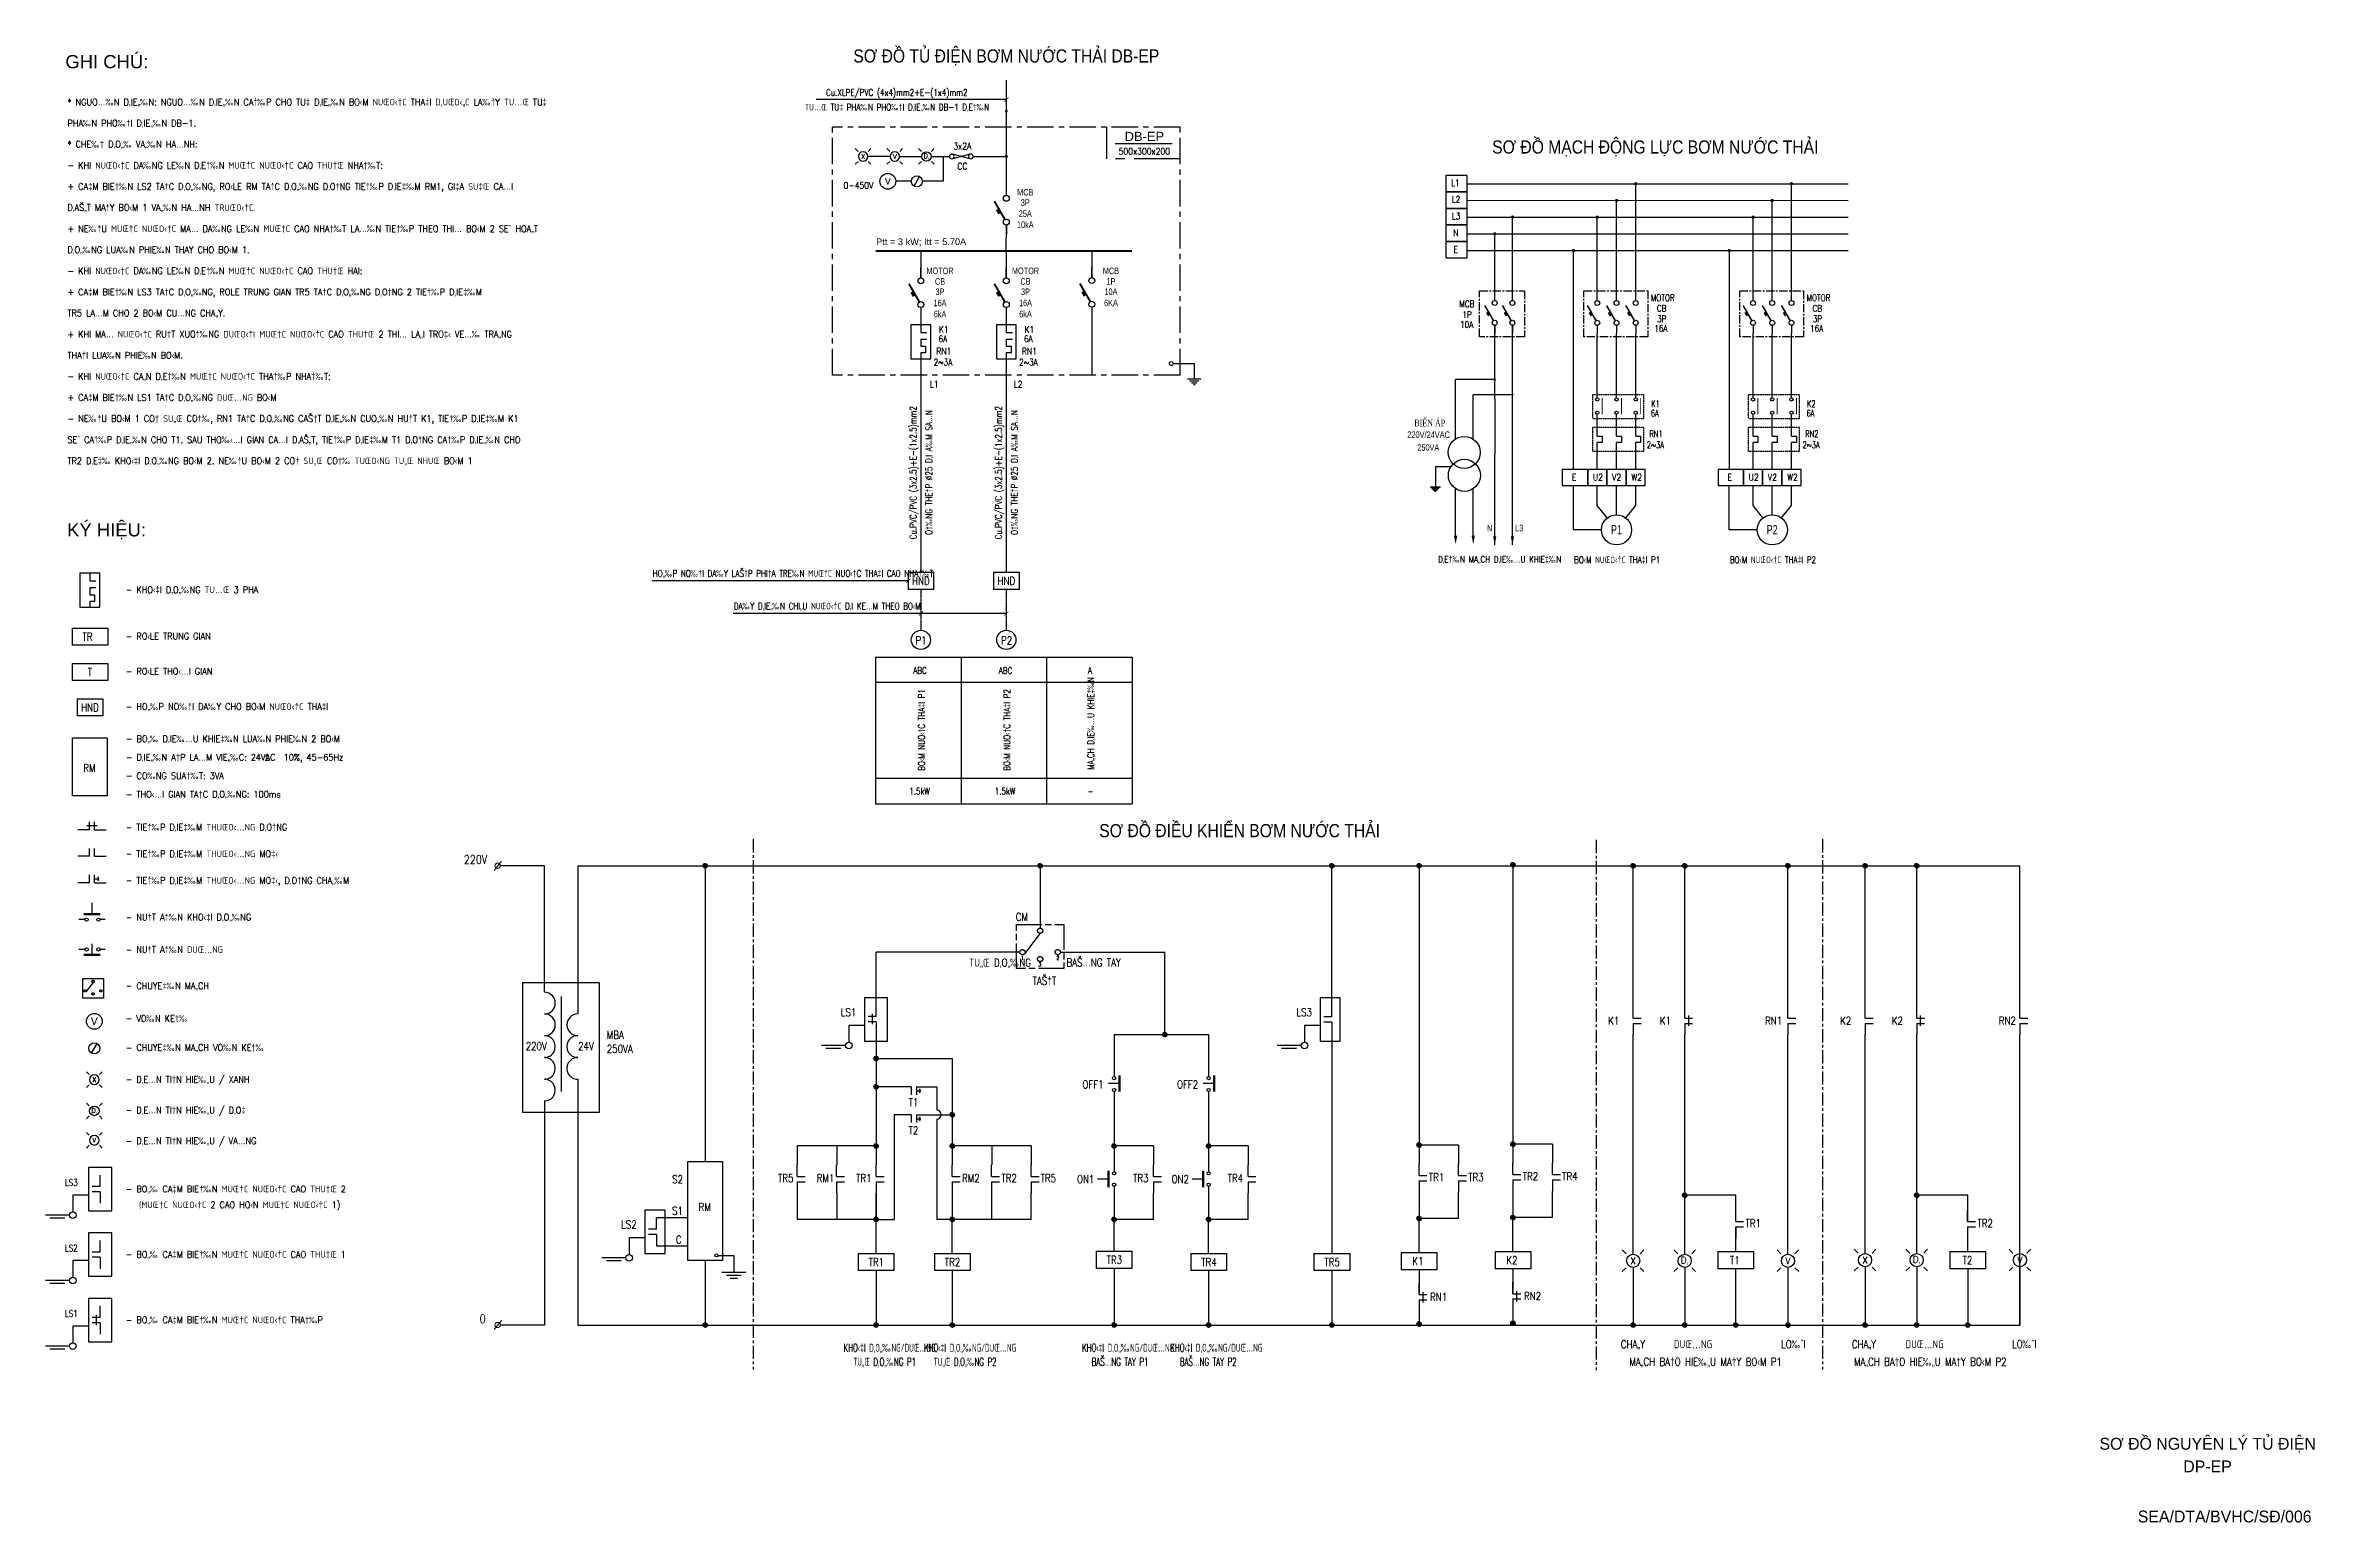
# Model space of a CAD drawing. Extents: x -157227 to -71197, y 203598 to 259601.
import ezdxf
from ezdxf.enums import TextEntityAlignment as Align

# ---------------------------------------------------------------- set-up
doc = ezdxf.new("R2010")
doc.units = 0
doc.header["$MEASUREMENT"] = 0
for name, pattern in [('ACAD_ISO08W100', [36, 24, -3, 6, -3]), ('CENTER', [2, 1.25, -0.25, 0.25, -0.25]), ('CONTINOUS', [0]), ('DASHED', [0.75, 0.5, -0.25]), ('DASHED2', [0.375, 0.25, -0.125]), ('HIDDEN', [0.375, 0.25, -0.125]), ('HIDDEN2', [0.1875, 0.125, -0.0625])]:
    doc.linetypes.add(name, pattern=pattern)
for name, color, linetype in [('0-----Dia-Text', 3, 'Continuous'), ('0-----E-text', 3, 'Continuous'), ('0---TBD', 2, 'Continuous'), ('0---TEXT', 3, 'Continuous'), ('0-TBD', 2, 'Continuous'), ('0-TEXTDIEN', 4, 'Continuous'), ('1-CHUDIEN', 3, 'Continuous'), ('1-DAY', 4, 'DASHED'), ('2', 4, 'Continuous'), ('3', 3, 'Continuous'), ('4', 2, 'Continuous'), ('CHU', 2, 'Continuous'), ('CHUTHICH', 7, 'Continuous'), ('CHUTO', 3, 'Continuous'), ('DAY', 4, 'Continuous'), ('DAY-CS', 4, 'HIDDEN'), ('DK', 3, 'DASHED2'), ('HIIDEN', 2, 'HIDDEN2'), ('MIDLE', 7, 'ACAD_ISO08W100'), ('PHU KIEN', 8, 'Continuous'), ('TBD', 2, 'Continuous'), ('TEXT', 7, 'Continuous'), ('TEXT-CS', 3, 'Continuous')]:
    doc.layers.add(name, color=color, linetype=linetype)
for name, color, linetype, lineweight in [('0---TBD---SD', 2, 'Continuous', 25), ('DAY DAN', 4, 'HIDDEN', 25), ('E-_ELECTXT1_T-', 3, 'Continuous', 18), ('MAIN', 3, 'Continuous', 15), ('TBI', 2, 'Continuous', 25)]:
    doc.layers.add(name, color=color, linetype=linetype, lineweight=lineweight)
doc.styles.add('AVANTH', font='VHAVAN_0.SHX')
doc.styles.add('BIGTEXT', font='VHARIAL_4.TTF', dxfattribs={"width": 0.8, "height": 1000})
doc.styles.add('E-Dia-TextBold', font='arial.ttf')
doc.styles.add('E-text', font='arial.ttf', dxfattribs={"width": 0.8})
doc.styles.add('KITHUATHOA', font='kythuat1.shx', dxfattribs={"width": 0.75, "bigfont": 'bigfont.shx'})
doc.styles.add('ROMANC1', font='ROMANC1.shx')
doc.styles.add('ROMANS', font='romans1.shx', dxfattribs={"width": 0.8})
doc.styles.add('Romans1', font='romans1.shx', dxfattribs={"width": 0.6})
doc.styles.add('T1', font='hoatbif.shx', dxfattribs={"width": 0.7, "height": 150})
doc.styles.add('TEXT1', font='VHARIAL_4.TTF', dxfattribs={"width": 0.85, "height": 200})
doc.styles.add('VNS', font='vns.shx', dxfattribs={"width": 0.8})
doc.dimstyles.new('1-1-80-CH', dxfattribs={"dimscale": 0.8, "dimtxt": 200, "dimasz": 80, "dimexe": 20, "dimexo": 0, "dimgap": 60, "dimtad": 1, "dimdec": 0, "dimzin": 0, "dimdsep": 46, "dimtxsty": 'KITHUATHOA', "dimblk1": 'ARCHTICK', "dimblk2": 'ARCHTICK', "dimsah": 1, "dimcen": 1, "dimdle": 100, "dimclrd": 256, "dimclre": 256, "dimclrt": 13, "dimadec": 0, "dimazin": 0, "dimtfac": 1, "dimtdec": 0, "dimtix": 1, "dimtmove": 2, "dimatfit": 3, "dimldrblk": 'ARCHTICK', "dimfxl": 1, "dimtolj": 1, "dimtzin": 13, "dimarcsym": 0})

msp = doc.modelspace()

# ---------------------------------------------------------------- texts
at = {"layer": '0-----Dia-Text', "style": 'ROMANS', "width": 0.85}
msp.add_text('500x300x200', height=250, dxfattribs=at).set_placement((-115564, 255585), align=Align.MIDDLE)
at = {"layer": '0-----Dia-Text', "color": 6, "style": 'E-Dia-TextBold'}
msp.add_text('DB-EP', height=350, dxfattribs=at).set_placement((-115564, 256149), align=Align.MIDDLE)
at = {"layer": '0-----Dia-Text', "style": 'E-Dia-TextBold'}
msp.add_text('Ptt = 3 kW; Itt = 5.70A', height=250, rotation=0, dxfattribs=at).set_placement((-125732, 252032))
at = {"layer": '0-----Dia-Text', "style": 'Romans1', "width": 0.8}
for s, p in [('Cu.PVC/PVC (3x2.5)+E-(1x2.5)mm2', (-124207, 243401)), ('O†‰NG THE†P %%C25 D‚I A‰M SA…N', (-123607, 243407)), ('Cu.PVC/PVC (3x2.5)+E-(1x2.5)mm2', (-120967, 243401)), ('O†‰NG THE†P %%C25 D‚I A‰M SA…N', (-120367, 243407))]:
    msp.add_text(s, height=250, rotation=90, dxfattribs=at).set_placement(p, align=Align.CENTER)
at = {"layer": '0-----E-text', "color": 6, "style": 'E-text', "width": 0.85}
for s, p in [('SƠ ĐỒ TỦ ĐIỆN BƠM NƯỚC THẢI DB-EP', (-120796, 258950)), ('SƠ ĐỒ MẠCH ĐỘNG LỰC BƠM NƯỚC THẢI ', (-96110, 255499)), ('SƠ ĐỒ ĐIỀU KHIỂN BƠM NƯỚC THẢI', (-111952, 229582))]:
    msp.add_text(s, height=500, rotation=0, dxfattribs=at).set_placement(p, align=Align.CENTER)
at = {"layer": '0---TEXT', "linetype": 'Continuous', "style": 'ROMANS', "width": 0.85}
for s, p in [('3x2A', (-122462, 255660)), ('CC', (-122462, 254892)), ('0-450V', (-126402, 254169))]:
    msp.add_text(s, height=250, rotation=0, dxfattribs=at).set_placement(p, align=Align.CENTER)
at = {"layer": '0---TEXT', "color": 3, "style": 'Romans1', "width": 0.85}
for s, p in [('E', (-99359, 243103)), ('U2', (-98559, 243103)), ('V2', (-97831, 243103)), ('W2', (-97097, 243103)), ('E', (-93455, 243103)), ('U2', (-92655, 243103)), ('V2', (-91927, 243103)), ('W2', (-91192, 243103))]:
    msp.add_text(s, height=250, rotation=0, dxfattribs=at).set_placement(p)
at = {"layer": '0-TEXTDIEN', "color": 3, "style": 'ROMANS', "width": 0.8}
for p in [(-124036, 239148), (-120796, 239148), (-155537, 234352)]:
    msp.add_text('HND', height=300, rotation=0, dxfattribs=at).set_placement(p, align=Align.CENTER)
at = {"layer": '0-TEXTDIEN', "color": 3, "width": 0.8}
for s, height, style, p in [('TR', 300, 'ROMANS', (-155820, 237029)), ('T', 300, 'ROMANS', (-155620, 235691)), ('RM', 300, 'ROMANS', (-155788, 232057)), ('220V', 333.3, 'ROMANS', (-141365, 228568)), ('CM', 300, 'Romans1', (-120437, 226411)), ('TU„Œ D‚O„‰NG', 300, 'Romans1', (-122209, 224676)), ('1', 147, 'ROMANS', (-120241, 224933)), ('3', 147, 'ROMANS', (-119583, 224686)), ('2', 147, 'ROMANS', (-118898, 224933)), ('BAŠ…NG TAY', 300, 'Romans1', (-118515, 224683)), ('TAŠ†T', 300, 'Romans1', (-119801, 223989)), ('LS1', 300, 'ROMANS', (-127071, 222793)), ('LS3', 300, 'ROMANS', (-109795, 222793)), ('MBA', 300, 'ROMANS', (-135945, 221936)), ('K1', 300, 'Romans1', (-97978, 222479)), ('K1', 300, 'Romans1', (-96021, 222479)), ('RN1', 300, 'Romans1', (-92031, 222479)), ('K2', 300, 'Romans1', (-89183, 222479)), ('K2', 300, 'Romans1', (-87226, 222479)), ('RN2', 300, 'Romans1', (-83171, 222479)), ('220V', 300, 'ROMANS', (-139019, 221510)), ('24V', 300, 'ROMANS', (-137033, 221510)), ('250VA', 300, 'ROMANS', (-135945, 221408)), ('OFF1', 300, 'ROMANS', (-117912, 220062)), ('OFF2', 300, 'ROMANS', (-114326, 220062)), ('T1', 300, 'Romans1', (-124504, 219382)), ('T2', 300, 'Romans1', (-124504, 218321)), ('TR5', 300, 'Romans1', (-129453, 216506)), ('RM1', 300, 'Romans1', (-127985, 216506)), ('TR1', 300, 'ROMANS', (-126492, 216506)), ('RM2', 300, 'Romans1', (-122475, 216506)), ('TR2', 300, 'ROMANS', (-120982, 216506)), ('TR5', 300, 'Romans1', (-119499, 216506)), ('TR3', 300, 'ROMANS', (-115991, 216506)), ('TR4', 300, 'ROMANS', (-112405, 216506)), ('TR1', 300, 'Romans1', (-104779, 216541)), ('TR3', 300, 'ROMANS', (-103286, 216541)), ('TR2', 300, 'Romans1', (-101218, 216576)), ('TR4', 300, 'ROMANS', (-99725, 216576)), ('S2', 300, 'ROMANS', (-133465, 216465)), ('ON1', 300, 'ROMANS', (-118117, 216469)), ('ON2', 300, 'ROMANS', (-114531, 216469)), ('S1', 300, 'ROMANS', (-133465, 215270)), ('RM', 300, 'ROMANS', (-132464, 215412)), ('TR1', 300, 'Romans1', (-92775, 214796)), ('TR2', 300, 'Romans1', (-83980, 214796)), ('LS2', 300, 'ROMANS', (-135397, 214748)), ('C', 300, 'ROMANS', (-133324, 214178)), ('TR1', 300, 'ROMANS', (-126016, 213324)), ('TR2', 300, 'ROMANS', (-123128, 213324)), ('TR3', 300, 'ROMANS', (-116994, 213407)), ('TR4', 300, 'ROMANS', (-113408, 213324)), ('TR5', 300, 'ROMANS', (-108740, 213324)), ('K1', 300, 'ROMANS', (-105403, 213359)), ('K2', 300, 'ROMANS', (-101841, 213394)), ('T1', 300, 'ROMANS', (-93367, 213394)), ('T2', 300, 'ROMANS', (-84545, 213394)), ('RN1', 300, 'ROMANS', (-104732, 212005)), ('RN2', 300, 'ROMANS', (-101170, 212040)), ('0', 333, 'ROMANS', (-140764, 211156))]:
    msp.add_text(s, height=height, rotation=0, dxfattribs=dict(at, style=style)).set_placement(p)
at = {"layer": '3', "color": 3}
for s, style, width, p in [('K1', 'Romans1', 0.7, (-96349, 245885)), ('K2', 'Romans1', 0.7, (-90444, 245885)), ('6A', 'Romans1', 0.7, (-96362, 245530)), ('6A', 'Romans1', 0.7, (-90457, 245530)), ('220V/24VAC', 'VNS', 0.7, (-105596, 244716)), ('250VA', 'VNS', 0.8, (-105213, 244232)), ('2~3A', 'Romans1', 0.7, (-96514, 244329)), ('RN1', 'Romans1', 0.7, (-96415, 244746)), ('2~3A', 'Romans1', 0.7, (-90610, 244329)), ('RN2', 'Romans1', 0.7, (-90510, 244746))]:
    msp.add_text(s, height=250, rotation=0, dxfattribs=dict(at, style=style, width=width)).set_placement(p)
at = {"layer": '3', "color": 3, "insert": (-105334, 245410), "char_height": 250, "width": 40564.42, "attachment_point": 1, "style": 'VNS'}
msp.add_mtext('{\\fVNI-Times|b0|i0|c0|p2;BIEÁN AÙP}', dxfattribs=at)
at = {"layer": '3', "color": 3, "style": 'VNS', "width": 0.8}
for tag, p in [('N', (-102474, 241303)), ('L3', (-101355, 241303))]:
    msp.add_attdef(tag, text='', height=250, rotation=0, dxfattribs=at).set_placement(p, align=Align.MIDDLE_CENTER)
at = {"layer": 'CHUTHICH', "color": 6, "style": 'BIGTEXT'}
for s, p in [('ghi chó:', (-154897, 258734)), ('Ký HIÖU:', (-154906, 240985))]:
    msp.add_text(s, height=500, rotation=0, dxfattribs=at).set_placement(p, align=Align.CENTER)
at = {"layer": 'DK', "style": 'Romans1', "width": 0.8}
for s, p in [('6A', (-123364, 248352)), ('6A', (-120124, 248352)), ('2~3A', (-123550, 247462)), ('2~3A', (-120310, 247462))]:
    msp.add_text(s, height=250, rotation=0, dxfattribs=at).set_placement(p)
at = {"layer": 'E-_ELECTXT1_T-', "lineweight": 13, "style": 'Romans1', "width": 0.8}
for s, p in [('TU…Œ TU‡ PHA‰N PHO‰†I D‚IE„‰N DB-1 D‚E†‰N', (-124939, 257133)), ('Cu.XLPE/PVC (4x4)mm2+E-(1x4)mm2', (-124949, 257692))]:
    msp.add_text(s, height=250, rotation=359.99719, dxfattribs=at).set_placement(p, align=Align.CENTER)
at = {"layer": 'E-_ELECTXT1_T-', "lineweight": 13, "style": 'T1', "width": 0.8}
for s, p in [('MCB', (-120077, 253910)), ('10kA', (-120076, 252677)), ('25A', (-120077, 253096)), ('3P', (-120078, 253519)), ('MOTOR', (-123309, 250929)), ('CB', (-123309, 250527)), ('3P', (-123310, 250135)), ('MOTOR', (-120069, 250929)), ('CB', (-120069, 250527)), ('3P', (-120070, 250135)), ('MCB', (-116829, 250929)), ('10A', (-116830, 250135)), ('1P', (-116829, 250527)), ('16A', (-123309, 249713)), ('6kA', (-123308, 249293)), ('16A', (-120069, 249713)), ('6kA', (-120068, 249293)), ('6KA', (-116829, 249713))]:
    msp.add_text(s, height=250, dxfattribs=at).set_placement(p, align=Align.CENTER)
at = {"layer": 'TBD', "style": 'ROMANS'}
for height, p in [(250, (-125290, 254447)), (300, (-155372, 222601))]:
    msp.add_text('V', height=height, rotation=0, dxfattribs=at).set_placement(p, align=Align.MIDDLE)
at = {"layer": 'TEXT', "color": 3, "style": 'Romans1'}
for s, height, width, p in [('* NGUO…‰N D‚IE„‰N: NGUO…‰N D‚IE„‰N CA†‰P CHO TU‡ D‚IE„‰N BO‹M NUŒO‹†C THA‡I D‚UŒO‹„C LA‰†Y TU…Œ TU‡', 250, 0.9, (-156389, 257326)), ('PHA‰N PHO‰†I D‚IE„‰N DB-1.', 250, 0.9, (-156389, 256526)), ('* CHE‰† D‚O„‰ VA„‰N HA…NH:', 250, 0.9, (-156389, 255726)), ('- KHI NUŒO‹†C DA‰NG LE‰N D‚E†‰N MUŒ†C NUŒO‹†C CAO THU†Œ NHA†‰T:', 250, 0.9, (-156389, 254926)), ('+ CA‡M BIE†‰N LS2 TA†C D‚O„‰NG, RO‹LE RM TA†C D‚O„‰NG D‚O†NG TIE†‰P D‚IE‡‰M RM1, GI‡A SU‡Œ CA…I', 250, 0.9, (-156389, 254126)), ('D‚AŠ„T MA†Y BO‹M 1 VA„‰N HA…NH TRUŒO‹†C. ', 250, 0.9, (-156389, 253326)), ('+ NE‰†U MUŒ†C NUŒO‹†C MA… DA‰NG LE‰N MUŒ†C CAO NHA†‰T LA…‰N TIE†‰P THEO THI… BO‹M 2 SEˆ HOA„T', 250, 0.9, (-156389, 252526)), ('D‚O„‰NG LUA‰N PHIE‰N THAY CHO BO‹M 1.', 250, 0.9, (-156389, 251726)), ('- KHI NUŒO‹†C DA‰NG LE‰N D‚E†‰N MUŒ†C NUŒO‹†C CAO THU†Œ HAI:', 250, 0.9, (-156389, 250926)), ('+ CA‡M BIE†‰N LS3 TA†C D‚O„‰NG, ROLE TRUNG GIAN TR5 TA†C D‚O„‰NG D‚O†NG 2 TIE†‰P D‚IE‡‰M', 250, 0.9, (-156389, 250126)), ('TR5 LA…M CHO 2 BO‹M CU…NG CHA„Y.', 250, 0.9, (-156389, 249326)), ('+ KHI MA… NUŒO‹†C RU†T XUO†‰NG DUŒO‹†I MUŒ†C NUŒO‹†C CAO THU†Œ 2 THI… LA„I TRO‡‹ VE…‰ TRA„NG', 250, 0.9, (-156389, 248526)), ('THA†I LUA‰N PHIE‰N BO‹M.', 250, 0.9, (-156389, 247726)), ('- KHI NUŒO‹†C CA„N D‚E†‰N MUŒ†C NUŒO‹†C THA†‰P NHA†‰T:', 250, 0.9, (-156389, 246926)), ('+ CA‡M BIE†‰N LS1 TA†C D‚O„‰NG DUŒ…NG BO‹M', 250, 0.9, (-156389, 246126)), ('- NE‰†U BO‹M 1 CO† SU„Œ CO†‰, RN1 TA†C D‚O„‰NG CAŠ†T D‚IE„‰N CUO„‰N HU†T K1, TIE†‰P D‚IE‡‰M K1', 250, 0.9, (-156389, 245326)), ('SEˆ CA†‰P D‚IE„‰N CHO T1. SAU THO‰‹…I GIAN CA…I D‚AŠ„T, TIE†‰P D‚IE‡‰M T1 D‚O†NG CA†‰P D‚IE„‰N CHO', 250, 0.9, (-156389, 244526)), ('TR2 D‚E‡‰ KHO‹‡I D‚O„‰NG BO‹M 2. NE‰†U BO‹M 2 CO† SU„Œ CO†‰ TUŒO‹NG TU„Œ NHUŒ BO‹M 1', 250, 0.9, (-156389, 243726)), ('- KHO‹‡I D‚O„‰NG TU…Œ 3 PHA', 250, 0.9, (-154181, 238840)), ('- RO‹LE TRUNG GIAN', 250, 0.9, (-154181, 237076)), ('- RO‹LE THO‹…I GIAN', 250, 0.9, (-154181, 235747)), ('- HO„‰P NO‰†I DA‰Y CHO BO‹M NUŒO‹†C THA‡I', 250, 0.9, (-154181, 234408)), ('- BO„‰ D‚IE‰…U KHIE‡‰N LUA‰N PHIE‰N 2 BO‹M', 250, 0.9, (-154175, 233186)), ('- D‚IE„‰N A†P LA…M VIE„‰C: 24VAC  10%%%, 45-65Hz', 250, 0.9, (-154175, 232485)), ('+', 200, 0.9, (-148933, 232572)), ('- CO‰NG SUA†‰T: 3VA ', 250, 0.9, (-154175, 231785)), ('- THO‹…I GIAN TA†C D‚O„‰NG: 100ms', 250, 0.9, (-154175, 231084)), ('- TIE†‰P D‚IE‡‰M THUŒO‹…NG D‚O†NG', 250, 0.9, (-154181, 229836)), ('- TIE†‰P D‚IE‡‰M THUŒO‹…NG MO‡‹', 250, 0.9, (-154181, 228827)), ('- TIE†‰P D‚IE‡‰M THUŒO‹…NG MO‡‹, D‚O†NG CHA„‰M', 250, 0.9, (-154181, 227818)), ('- NU†T A†‰N KHO‹‡I D‚O„‰NG', 250, 0.9, (-154181, 226422)), ('- NU†T A†‰N DUŒ…NG', 250, 0.9, (-154181, 225197)), ('- CHUYE‡‰N MA„CH', 250, 0.9, (-154181, 223822)), ('- VO‰N KE†‰', 250, 0.9, (-154181, 222584)), ('- CHUYE‡‰N MA„CH VO‰N KE†‰', 250, 0.9, (-154181, 221481)), ('- D‚E…N TI†N HIE‰„U / XANH', 250, 0.9, (-154181, 220273)), ('- D‚E…N TI†N HIE‰„U / D‚O‡', 250, 0.9, (-154181, 219109)), ('- D‚E…N TI†N HIE‰„U / VA…NG', 250, 0.9, (-154181, 217945)), ('LS3', 250, 0.8, (-156490, 216364)), ('- BO„‰ CA‡M BIE†‰N MUŒ†C NUŒO‹†C CAO THU†Œ 2', 250, 0.9, (-154181, 216121)), ('(MUŒ†C NUŒO‹†C 2 CAO HO‹N MUŒ†C NUŒO‹†C 1)', 250, 0.9, (-153678, 215521)), ('LS2', 250, 0.8, (-156490, 213882)), ('- BO„‰ CA‡M BIE†‰N MUŒ†C NUŒO‹†C CAO THU†Œ 1', 250, 0.9, (-154181, 213640)), ('LS1 ', 250, 0.8, (-156490, 211401)), ('- BO„‰ CA‡M BIE†‰N MUŒ†C NUŒO‹†C THA†‰P', 250, 0.9, (-154181, 211158)), ('KHO‹‡I D‚O„‰NG/DUŒ…NG', 300, 0.65, (-126968, 210078)), ('KHO‹‡I D‚O„‰NG/DUŒ…NG', 300, 0.65, (-123916, 210078)), ('KHO‹‡I D‚O„‰NG/DUŒ…NG', 300, 0.65, (-117924, 210078)), ('BAŠ…NG TAY P1', 300, 0.65, (-117560, 209545)), ('KHO‹‡I D‚O„‰NG/DUŒ…NG', 300, 0.65, (-114581, 210078)), ('BAŠ…NG TAY P2', 300, 0.65, (-114217, 209545)), ('CHA„Y', 300, 0.8, (-97499, 210211)), ('DUŒ…NG', 300, 0.8, (-95486, 210211)), ('LO‰ˆI', 300, 0.8, (-91422, 210211)), ('CHA„Y', 300, 0.8, (-88741, 210211)), ('DUŒ…NG', 300, 0.8, (-86708, 210211)), ('LO‰ˆI', 300, 0.8, (-82666, 210211)), ('TU„Œ D‚O„‰NG P1', 300, 0.65, (-126604, 209545)), ('TU„Œ D‚O„‰NG P2', 300, 0.65, (-123552, 209545)), ('MA„CH BA†O HIE‰„U MA†Y BO‹M P1', 300, 0.8, (-97176, 209545)), ('MA„CH BA†O HIE‰„U MA†Y BO‹M P2', 300, 0.8, (-88662, 209545))]:
    msp.add_text(s, height=height, rotation=0, dxfattribs=dict(at, width=width)).set_placement(p)
at = {"layer": 'TEXT', "color": 6, "style": 'TEXT1', "width": 0.7}
for s, p in [('P1', (-97665, 241064)), ('P2', (-91761, 241064))]:
    msp.add_text(s, height=350, rotation=0, dxfattribs=at).set_placement(p, align=Align.CENTER)
at = {"layer": 'TEXT', "lineweight": 100, "style": 'AVANTH'}
for s, p in [('s¬ ®å nguyªn lý tñ ®iÖn ', (-79354, 206362)), ('dp-ep', (-76177, 205504)), ('SEA/DTA/bvhc/s®/006', (-77902, 203605))]:
    msp.add_text(s, height=450, rotation=0, dxfattribs=at).set_placement(p)
at = {"layer": 'TEXT-CS', "linetype": 'Continuous'}
for s, rotation, style, width, p in [('MCB', 0, 'Romans1', 0.8, (-103619, 249676)), ('1P', 0, 'Romans1', 0.8, (-103503, 249267)), ('MOTOR', 0, 'Romans1', 0.8, (-96361, 249908)), ('CB', 0, 'Romans1', 0.8, (-96132, 249507)), ('MOTOR', 0, 'Romans1', 0.8, (-90457, 249908)), ('CB', 0, 'Romans1', 0.8, (-90228, 249507)), ('K1', 0, 'ROMANC1', 0.85, (-123351, 248707)), ('K1', 0, 'ROMANC1', 0.85, (-120111, 248707)), ('10A', 0, 'Romans1', 0.8, (-103590, 248890)), ('16A', 0, 'Romans1', 0.8, (-96229, 248747)), ('3P', 0, 'Romans1', 0.8, (-96125, 249109)), ('16A', 0, 'Romans1', 0.8, (-90324, 248747)), ('3P', 0, 'Romans1', 0.8, (-90221, 249109)), ('RN1', 0, 'ROMANC1', 0.85, (-123450, 247880)), ('RN1', 0, 'ROMANC1', 0.85, (-120210, 247880)), ('L1', 359.99998, 'Romans1', 0.8, (-123689, 246630)), ('L2', 359.99998, 'Romans1', 0.8, (-120506, 246630)), ('D‚E†‰N MA„CH D‚IE‰…U KHIE‡‰N', 0, 'Romans1', 0.8, (-104426, 239992)), ('BO‹M NUŒO‹†C THA‡I P1', 0, 'Romans1', 0.8, (-99272, 239974)), ('BO‹M NUŒO‹†C THA‡I P2', 0, 'Romans1', 0.8, (-93367, 239974)), ('HO„‰P NO‰†I DA‰Y LAŠ†P PHI†A TRE‰N MUŒ†C NUO‹†C THA‡I CAO NHA†‰T', 0, 'Romans1', 0.8, (-134201, 239457)), ('DA‰Y D‚IE„‰N CHI„U NUŒO‹†C D‚I KE…M THEO BO‹M', 0, 'Romans1', 0.8, (-131126, 238219)), ('BO‹M NUO‹†C THA‡I P1', 90, 'Romans1', 0.8, (-123887, 232098)), ('BO‹M NUO‹†C THA‡I P2', 90, 'Romans1', 0.8, (-120647, 232098)), ('MA„CH D‚IE‰…U KHIE‡‰N', 90, 'Romans1', 0.8, (-117472, 232135)), ('1.5kW', 0, 'Romans1', 0.8, (-124477, 231200)), ('1.5kW', 0, 'Romans1', 0.8, (-121237, 231200)), ('-', 0, 'Romans1', 0.8, (-117720, 231200)), ('-', 0, 'Romans1', 0.8, (-117720, 231200))]:
    msp.add_text(s, height=250, rotation=rotation, dxfattribs=dict(at, style=style, width=width)).set_placement(p)
at = {"layer": 'TEXT-CS', "linetype": 'Continuous', "style": 'Romans1', "width": 0.8}
for s, height, p in [('P1', 300, (-124026, 236893)), ('P2', 300, (-120786, 236893)), ('ABC', 250, (-124067, 235776)), ('ABC', 250, (-120827, 235776)), ('A', 250, (-117626, 235776))]:
    msp.add_text(s, height=height, rotation=0, dxfattribs=at).set_placement(p, align=Align.CENTER)
for tag, p in [('L1', (-103769, 254389)), ('L2', (-103746, 253764)), ('L3', (-103746, 253131)), ('N', (-103753, 252497)), ('E', (-103753, 251864))]:
    msp.add_attdef(tag, text='', height=250, rotation=0, dxfattribs=at).set_placement(p, align=Align.MIDDLE_CENTER)

# ---------------------------------------------------------------- blocks, each defined once
blk = doc.blocks.new('di19')
at = {"layer": 'TBD', "color": 7}
for p, q in [((-159, 159), (-247, 247)), ((159, 159), (247, 247)), ((-159, -159), (-247, -247)), ((159, -159), (247, -247))]:
    blk.add_line(p, q, dxfattribs=at)
at = {"layer": 'TBD'}
blk.add_circle((0, 0), 150, dxfattribs=at)
at = {"layer": 'TBD', "color": 7, "style": 'Romans1'}
blk.add_text('X', height=150, dxfattribs=at).set_placement((0, 0), align=Align.MIDDLE)
blk = doc.blocks.new('di17')
at = {"layer": 'TBD', "color": 7}
for p, q in [((-159, 159), (-247, 247)), ((159, 159), (247, 247)), ((-159, -159), (-247, -247)), ((159, -159), (247, -247))]:
    blk.add_line(p, q, dxfattribs=at)
at = {"layer": 'TBD'}
blk.add_circle((0, 0), 150, dxfattribs=at)
at = {"layer": 'TBD', "color": 7, "style": 'Romans1'}
blk.add_text('D‚', height=150, dxfattribs=at).set_placement((0, 0), align=Align.MIDDLE)
blk = doc.blocks.new('di21')
at = {"layer": 'TBD'}
for p, q in [((-281, 73), (281, -73)), ((-281, -73), (281, 73))]:
    blk.add_line(p, q, dxfattribs=at)
for centre in [(-300, 0), (300, 0)]:
    blk.add_circle(centre, 75, dxfattribs=at)
blk = doc.blocks.new('di18')
at = {"layer": 'TBD', "color": 7}
for p, q in [((-159, 159), (-247, 247)), ((159, 159), (247, 247)), ((-159, -159), (-247, -247)), ((159, -159), (247, -247))]:
    blk.add_line(p, q, dxfattribs=at)
at = {"layer": 'TBD'}
blk.add_circle((0, 0), 150, dxfattribs=at)
at = {"layer": 'TBD', "color": 7, "style": 'Romans1'}
blk.add_text('V', height=150, dxfattribs=at).set_placement((0, 0), align=Align.MIDDLE)
blk = doc.blocks.new('DI2')
at = {"layer": 'TBD'}
for p, q in [((0, 1000), (0, 1250)), ((0, 250), (0, 0))]:
    blk.add_line(p, q, dxfattribs=at)
for points, const_width in [([(-37, 390), (-302, 850)], 50), ([(-177, 533), (-239, 641)], 60)]:
    blk.add_lwpolyline(points, dxfattribs=dict(at, const_width=const_width))
for centre in [(0, 925), (0, 325)]:
    blk.add_circle(centre, 75, dxfattribs=at)
blk = doc.blocks.new('TDM')
at = {"layer": '0---TBD---SD'}
for p, q in [((334849, 442398), (334849, 442782)), ((334849, 442398), (335027, 442398)), ((334849, 442221), (334849, 441837)), ((334849, 442221), (335027, 442221)), ((334938, 442398), (335115, 442398)), ((334938, 442221), (335115, 442221))]:
    blk.add_line(p, q, dxfattribs=at)
blk = doc.blocks.new('NETCHAM')
at = {"layer": 'PHU KIEN', "ltscale": 40}
h = blk.add_hatch(dxfattribs=at)
h.set_pattern_fill('ANSI31', color=2, scale=4.125, style=0)
h.set_pattern_definition([(45, (-1132542.619, -1771621.8266), (-0.36460193405, 0.36460193405), [])])
h.paths.add_polyline_path([(49.5, 0, 1), (-49.5, 0, 1)])
at = {"layer": 'PHU KIEN', "color": 2, "ltscale": 40}
blk.add_circle((0, 0), 49.5, dxfattribs=at)
blk = doc.blocks.new('TDD')
at = {"layer": '0---TBD---SD'}
for p, q in [((333884, 442398), (333884, 442782)), ((333884, 442398), (334150, 442398)), ((333884, 442221), (333884, 441837)), ((333884, 442221), (334150, 442221)), ((334017, 442138), (334017, 442480))]:
    blk.add_line(p, q, dxfattribs=at)
blk = doc.blocks.new('di13')
at = {"layer": 'TBD'}
blk.add_line((-87, -152), (88, 152), dxfattribs=at)
blk.add_circle((0, 0), 175, dxfattribs=at)
blk = doc.blocks.new('_ArchTick')
at = {"color": 0, "linetype": 'ByBlock', "const_width": 0.15}
blk.add_lwpolyline([(-0.5, -0.5), (0.5, 0.5)], dxfattribs=at)
blk = doc.blocks.new('DI28')
at = {"layer": 'TBD'}
for p, q in [((0, 0), (0, -575)), ((-176.875, -650), (176.875, -650)), ((-103.75, -725), (103.75, -725)), ((-30.625, -800), (30.625, -800))]:
    blk.add_line(p, q, dxfattribs=at)
at = {"layer": 'TBD', "color": 4}
blk.add_line((-250, -575), (250, -575), dxfattribs=at)
blk = doc.blocks.new('DOT')
at = {"const_width": 50}
blk.add_lwpolyline([(-25, 0, 1), (25, 0, 1)], format="xyb", close=True, dxfattribs=at)
blk = doc.blocks.new('CB')
at = {"const_width": 0.3}
blk.add_lwpolyline([(0, 1.5), (5, 1.5)], dxfattribs=at)
for centre in [(0.5, 0), (4.5, 0)]:
    blk.add_circle(centre, 0.5)
blk = doc.blocks.new('C2')
at = {"layer": '0-TBD'}
for p, q in [((0, 478), (180, 478)), ((180, 223), (0, 223)), ((180, 478), (180, 223))]:
    blk.add_line(p, q, dxfattribs=at)
at = {"layer": '1-CHUDIEN', "color": 1, "linetype": 'Continuous', "ltscale": 2}
blk.add_lwpolyline([(379, 1291), (-379, 1291), (-379, 0), (379, 0)], close=True, dxfattribs=at)
at = {"layer": 'DAY-CS', "linetype": 'Continuous'}
for p, q in [((0, 1291), (0, 1000)), ((0, 1000), (229, 1000)), ((0, 747), (0, 478)), ((0, 747), (229, 747)), ((0, 223), (0, 0))]:
    blk.add_line(p, q, dxfattribs=at)

# ---------------------------------------------------------------- hatches: boundary and pattern name
at = {"layer": '2'}
h = msp.add_hatch(dxfattribs=at)
h.set_pattern_fill('ANSI31', color=256, scale=262.5, angle=315, style=0)
h.set_pattern_definition([(0, (-9671.31, 275318.48), (1e-14, 32.8125), [])])
h.paths.add_polyline_path([(-104311, 242898), (-104759, 242898), (-104535, 242673)])

# ---------------------------------------------------------------- linework, layer by layer
at = {"color": 1, "linetype": 'CENTER', "ltscale": 800}
for p, q in [((-114203, 256502), (-127389, 256500)), ((-127388, 247099), (-127389, 256500)), ((-114203, 247099), (-114203, 256502)), ((-114203, 247099), (-127388, 247099))]:
    msp.add_line(p, q, dxfattribs=at)
at = {"color": 1, "linetype": 'CENTER', "ltscale": 10}
msp.add_line((-116986, 255303), (-116986, 256503), dxfattribs=at)
at = {"color": 1, "linetype": 'Continuous', "ltscale": 500}
msp.add_line((-114508, 255864), (-116673, 255864), dxfattribs=at)
at = {"color": 1, "linetype": 'CENTER', "ltscale": 1400}
msp.add_line((-114202, 255303), (-116986, 255303), dxfattribs=at)
at = {"linetype": 'Continuous'}
for p, q in [((-122511, 236412), (-122511, 230850)), ((-119271, 236412), (-119271, 230850)), ((-125751, 235457), (-116031, 235457)), ((-125751, 231826), (-116031, 231826))]:
    msp.add_line(p, q, dxfattribs=at)
at = {"color": 0, "ltscale": 40}
for p, q in [((-155359, 228006), (-155199, 228006)), ((-137677, 223546), (-137677, 219947)), ((-124206, 219966), (-124046, 219966)), ((-123771, 220123), (-123433, 220123)), ((-124206, 218905), (-124046, 218905))]:
    msp.add_line(p, q, dxfattribs=at)
msp.add_lwpolyline([(-120795, 256954, 0, 120, 0), (-120795, 257140, 120, 120, 0)], format="xyseb")
at = {"color": 1, "linetype": 'CENTER', "ltscale": 250}
for points in [[(-102855, 250295), (-101156, 250295), (-101156, 248556), (-102855, 248556)], [(-98896, 250294), (-96480, 250294), (-96480, 248555), (-98896, 248555)], [(-92992, 250294), (-90575, 250294), (-90575, 248555), (-92992, 248555)]]:
    msp.add_lwpolyline(points, close=True, dxfattribs=at)
at = {"color": 3, "ltscale": 40}
msp.add_lwpolyline([(-148897, 232507), (-148742, 232507)], dxfattribs=at)
at = {"color": 1, "linetype": 'CENTER', "ltscale": 400}
for points in [[(-130389, 229506), (-130389, 209406)], [(-98430, 229481), (-98430, 209382)], [(-89856, 229506), (-89856, 209406)]]:
    msp.add_lwpolyline(points, dxfattribs=at)
at = {"color": 2, "ltscale": 40}
for centre in [(-124036, 237063), (-120796, 237063)]:
    msp.add_circle(centre, 364, dxfattribs=at)
at = {"color": 0, "ltscale": 40}
for centre, start, end in [((-155285, 228004), 299.49502, 61.493), ((-124133, 219968), 298.507, 60.50498), ((-124133, 218907), 298.507, 60.50498)]:
    msp.add_arc(centre, 86, start, end, dxfattribs=at)
at = {"color": 2, "ltscale": 40}
for centre, start, end in [((-138307, 223293), 269.99999, 89.99999), ((-138307, 222469), 269.99999, 89.99999), ((-137046, 222469), 90.00001, 270.00001), ((-138307, 221644), 269.99997, 90), ((-137046, 221644), 90, 270.00003), ((-138307, 220819), 269.99995, 90.00003), ((-137046, 220819), 89.99997, 270.00005), ((-138307, 219995), 269.99995, 90.00003)]:
    msp.add_arc(centre, 412, start, end, dxfattribs=at)
at = {"layer": '0---TBD', "linetype": 'Continuous'}
for p, q in [((-125205, 255390), (-126045, 255390)), ((-124845, 255390), (-124005, 255390)), ((-123645, 255390), (-122955, 255390)), ((-122055, 255390), (-120795, 255390)), ((-114472, 247539), (-113672, 247539))]:
    msp.add_line(p, q, dxfattribs=at)
for points in [[(-123187, 255390), (-123187, 254447), (-123978, 254447)], [(-124398, 254447), (-124990, 254447)]]:
    msp.add_lwpolyline(points, dxfattribs=at)
at = {"layer": '0---TBD', "linetype": 'Continuous', "const_width": 60}
msp.add_lwpolyline([(-120765, 255390, -1), (-120825, 255390, -1)], format="xyb", close=True, dxfattribs=at)
at = {"layer": '0---TBD', "const_width": 45}
for points in [[(-102303, 246928, 1), (-102258, 246928, 1)], [(-101634, 246359, 1), (-101589, 246359, 1)]]:
    msp.add_lwpolyline(points, format="xyb", close=True, dxfattribs=at)
at = {"layer": '0---TBD', "linetype": 'Continuous'}
msp.add_circle((-114547, 247539), 75, dxfattribs=at)
at = {"layer": '1-CHUDIEN', "color": 1, "linetype": 'HIDDEN', "ltscale": 1.5}
msp.add_lwpolyline([(-139123, 224072), (-136230, 224072), (-136230, 219152), (-139123, 219152)], close=True, dxfattribs=at)
at = {"layer": '2', "color": 4}
for p, q in [((-96935, 250019), (-96935, 254354)), ((-91031, 250019), (-91031, 254354)), ((-98392, 250019), (-98392, 253087)), ((-97663, 250019), (-97663, 253721)), ((-92487, 250019), (-92487, 253087)), ((-91759, 250019), (-91759, 253721)), ((-99290, 243525), (-99290, 251820)), ((-93386, 243525), (-93386, 251820)), ((-98392, 246239), (-98392, 248678)), ((-97663, 246239), (-97663, 248678)), ((-96935, 246239), (-96935, 248678)), ((-92487, 246239), (-92487, 248678)), ((-91759, 246239), (-91759, 248678)), ((-91031, 246239), (-91031, 248678)), ((-98392, 244791), (-98392, 245614)), ((-97663, 244791), (-97663, 245614)), ((-96935, 244791), (-96935, 245614)), ((-92487, 244791), (-92487, 245614)), ((-91759, 244791), (-91759, 245614)), ((-91031, 244791), (-91031, 245614)), ((-98392, 243525), (-98392, 244541)), ((-97663, 243525), (-97663, 244541)), ((-96935, 243525), (-96935, 244541)), ((-92487, 243525), (-92487, 244541)), ((-91759, 243525), (-91759, 244541)), ((-91031, 243525), (-91031, 244541)), ((-99295, 241234), (-99295, 242915)), ((-98392, 242163), (-98392, 242915)), ((-97663, 241805), (-97663, 242915)), ((-96935, 242163), (-96935, 242915)), ((-93390, 241234), (-93390, 242915)), ((-92487, 242163), (-92487, 242915)), ((-91759, 241805), (-91759, 242915)), ((-91031, 242163), (-91031, 242915)), ((-98016, 241684), (-98392, 242163)), ((-97311, 241684), (-96935, 242163)), ((-92112, 241684), (-92487, 242163)), ((-91406, 241684), (-91031, 242163)), ((-98235, 241234), (-99295, 241234)), ((-92331, 241234), (-93390, 241234))]:
    msp.add_line(p, q, dxfattribs=at)
at = {"layer": '2'}
for p, q in [((-101611, 249930), (-101611, 253071)), ((-102281, 249930), (-102281, 252439)), ((-102281, 246201), (-102281, 248992)), ((-101611, 245774), (-101611, 248992)), ((-103767, 244680), (-103767, 246928)), ((-102281, 246928), (-103767, 246928)), ((-101611, 247497), (-101611, 247505)), ((-101611, 247441), (-101611, 247449)), ((-103097, 244676), (-103097, 246359)), ((-101611, 246359), (-103097, 246359)), ((-102281, 246201), (-102281, 244109)), ((-101611, 240671), (-101611, 245774)), ((-104528, 243627), (-104528, 242867)), ((-103960, 243627), (-104528, 243627)), ((-102281, 240671), (-102281, 244109)), ((-103764, 241011), (-103770, 242797)), ((-103095, 241011), (-103100, 242793))]:
    msp.add_line(p, q, dxfattribs=at)
at = {"layer": '2', "color": 2}
for p, q in [((-98392, 244791), (-98204, 244791)), ((-98204, 244541), (-98392, 244541)), ((-98204, 244791), (-98204, 244541)), ((-97663, 244791), (-97476, 244791)), ((-97476, 244541), (-97663, 244541)), ((-97476, 244791), (-97476, 244541)), ((-96935, 244791), (-96748, 244791)), ((-96748, 244541), (-96935, 244541)), ((-96748, 244791), (-96748, 244541)), ((-92487, 244791), (-92300, 244791)), ((-92300, 244541), (-92487, 244541)), ((-92300, 244791), (-92300, 244541)), ((-91759, 244791), (-91571, 244791)), ((-91571, 244541), (-91759, 244541)), ((-91571, 244791), (-91571, 244541)), ((-91031, 244791), (-90843, 244791)), ((-90843, 244541), (-91031, 244541)), ((-90843, 244791), (-90843, 244541))]:
    msp.add_line(p, q, dxfattribs=at)
at = {"layer": '2', "color": 1, "linetype": 'HIDDEN2', "ltscale": 4}
for points in [[(-98563, 246361), (-96641, 246361), (-96641, 245439), (-98563, 245439)], [(-92659, 246361), (-90737, 246361), (-90737, 245439), (-92659, 245439)], [(-98563, 245126), (-96641, 245126), (-96641, 244205), (-98563, 244205)], [(-92659, 245126), (-90737, 245126), (-90737, 244205), (-92659, 244205)]]:
    msp.add_lwpolyline(points, close=True, dxfattribs=at)
at = {"layer": '2', "color": 2}
for points in [[(-99720, 242915), (-98756, 242915), (-98756, 243525), (-99720, 243525)], [(-98756, 242915), (-98027, 242915), (-98027, 243525), (-98756, 243525)], [(-98027, 242915), (-97299, 242915), (-97299, 243525), (-98027, 243525)], [(-97299, 242915), (-96571, 242915), (-96571, 243525), (-97299, 243525)], [(-93815, 242915), (-92851, 242915), (-92851, 243525), (-93815, 243525)], [(-92851, 242915), (-92123, 242915), (-92123, 243525), (-92851, 243525)], [(-92123, 242915), (-91395, 242915), (-91395, 243525), (-92123, 243525)], [(-91395, 242915), (-90667, 242915), (-90667, 243525), (-91395, 243525)]]:
    msp.add_lwpolyline(points, close=True, dxfattribs=at)
for points in [[(-103764, 240688, 0, 125, 0), (-103764, 241011, 125, 125, 0)], [(-103095, 240688, 0, 125, 0), (-103095, 241011, 125, 125, 0)], [(-102281, 240671, 0, 125, 0), (-102281, 240995, 125, 125, 0)], [(-101611, 240671, 0, 125, 0), (-101611, 240995, 125, 125, 0)]]:
    msp.add_lwpolyline(points, format="xyseb", dxfattribs=at)
for centre in [(-103435, 244172), (-103432, 243301)]:
    msp.add_circle(centre, 607, dxfattribs=at)
at = {"layer": '4'}
for points in [[(-104140, 254043), (-103331, 254043), (-103331, 254668), (-104140, 254668)], [(-104140, 253418), (-103331, 253418), (-103331, 254043), (-104140, 254043)], [(-104140, 252793), (-103331, 252793), (-103331, 253418), (-104140, 253418)], [(-104140, 252168), (-103331, 252168), (-103331, 252793), (-104140, 252793)], [(-104140, 251543), (-103331, 251543), (-103331, 252168), (-104140, 252168)]]:
    msp.add_lwpolyline(points, close=True, dxfattribs=at)
at = {"layer": 'CHU', "color": 2}
for p, q in [((-124520, 239628), (-124520, 238975)), ((-124520, 239628), (-123551, 239628)), ((-123551, 239628), (-123551, 238975)), ((-121280, 239628), (-121280, 238975)), ((-121280, 239628), (-120311, 239628)), ((-120311, 239628), (-120311, 238975)), ((-123551, 238975), (-124520, 238975)), ((-120311, 238975), (-121280, 238975)), ((-156216, 237509), (-156216, 236857)), ((-156216, 237509), (-154859, 237509)), ((-154859, 237509), (-154859, 236857)), ((-154859, 236857), (-156216, 236857)), ((-156216, 236171), (-156216, 235518)), ((-156216, 236171), (-154859, 236171)), ((-154859, 236171), (-154859, 235518)), ((-154859, 235518), (-156216, 235518)), ((-156022, 234832), (-156022, 234179)), ((-156022, 234832), (-155053, 234832)), ((-155053, 234179), (-156022, 234179)), ((-155053, 234832), (-155053, 234179)), ((-126413, 213804), (-126413, 213152)), ((-126413, 213804), (-125055, 213804)), ((-125055, 213804), (-125055, 213152)), ((-123524, 213804), (-123524, 213152)), ((-123524, 213804), (-122167, 213804)), ((-122167, 213804), (-122167, 213152)), ((-117391, 213887), (-117391, 213234)), ((-117391, 213887), (-116033, 213887)), ((-116033, 213887), (-116033, 213234)), ((-113804, 213804), (-113804, 213152)), ((-113804, 213804), (-112447, 213804)), ((-112447, 213804), (-112447, 213152)), ((-109137, 213804), (-109137, 213152)), ((-109137, 213804), (-107779, 213804)), ((-107779, 213804), (-107779, 213152)), ((-105828, 213839), (-105828, 213187)), ((-105828, 213839), (-104471, 213839)), ((-104471, 213839), (-104471, 213187)), ((-102267, 213874), (-102267, 213222)), ((-102267, 213874), (-100909, 213874)), ((-100909, 213874), (-100909, 213222)), ((-93824, 213874), (-93824, 213222)), ((-93824, 213874), (-92466, 213874)), ((-92466, 213874), (-92466, 213222)), ((-85029, 213874), (-85029, 213222)), ((-85029, 213874), (-83671, 213874)), ((-83671, 213874), (-83671, 213222)), ((-125055, 213152), (-126413, 213152)), ((-122167, 213152), (-123524, 213152)), ((-116033, 213234), (-117391, 213234)), ((-112447, 213152), (-113804, 213152)), ((-107779, 213152), (-109137, 213152)), ((-104471, 213187), (-105828, 213187)), ((-100909, 213222), (-102267, 213222)), ((-92466, 213222), (-93824, 213222)), ((-83671, 213222), (-85029, 213222))]:
    msp.add_line(p, q, dxfattribs=at)
for points in [[(-156195, 233350), (-154880, 233350), (-154880, 231147), (-156195, 231147)], [(-154714, 217059), (-155591, 217059), (-155591, 215418), (-154714, 215418)], [(-154714, 214578), (-155591, 214578), (-155591, 212937), (-154714, 212937)], [(-154714, 212096), (-155591, 212096), (-155591, 210456), (-154714, 210456)]]:
    msp.add_lwpolyline(points, close=True, dxfattribs=at)
at = {"layer": 'CHU', "color": 3}
for points in [[(-125296, 223489), (-126172, 223489), (-126172, 221848), (-125296, 221848)], [(-108134, 223489), (-108896, 223489), (-108896, 221848), (-108134, 221848)], [(-132871, 217294), (-131556, 217294), (-131556, 213534), (-132871, 213534)], [(-133736, 215443), (-134498, 215443), (-134498, 213803), (-133736, 213803)]]:
    msp.add_lwpolyline(points, close=True, dxfattribs=at)
at = {"layer": 'CHUTO', "color": 3}
for p, q in [((-138307, 228501), (-139982, 228501)), ((-138307, 223705), (-138307, 228501)), ((-137046, 228501), (-82368, 228501)), ((-137046, 228501), (-137046, 222881)), ((-132213, 228501), (-132213, 217294)), ((-119514, 228501), (-119514, 226137)), ((-105149, 228501), (-105149, 217911)), ((-101588, 228536), (-101588, 217946)), ((-97035, 223161), (-97035, 228501)), ((-95078, 223161), (-95078, 228501)), ((-91163, 223161), (-91163, 228501)), ((-88240, 223161), (-88240, 228501)), ((-86283, 223161), (-86283, 228501)), ((-82368, 223161), (-82368, 228501)), ((-119514, 225941), (-120107, 225162)), ((-120280, 225225), (-125734, 225225)), ((-125734, 223223), (-125734, 225225)), ((-118748, 225225), (-114788, 225225)), ((-114788, 222100), (-114788, 225225)), ((-155419, 224074), (-155680, 223731)), ((-126172, 222441), (-126769, 222441)), ((-126769, 222441), (-126769, 221809)), ((-125734, 222152), (-125734, 217876)), ((-116712, 222100), (-116712, 220513)), ((-116712, 222100), (-113126, 222100)), ((-113126, 222100), (-113126, 220513)), ((-108896, 222441), (-109493, 222441)), ((-109493, 222441), (-109493, 221809)), ((-97035, 213776), (-97035, 222091)), ((-95078, 213776), (-95078, 222091)), ((-91163, 213776), (-91163, 222091)), ((-88240, 213801), (-88240, 222091)), ((-86283, 213801), (-86283, 222091)), ((-82368, 211089), (-82368, 222091)), ((-126894, 221684), (-127808, 221684)), ((-127069, 221570), (-127634, 221570)), ((-125734, 221192), (-122845, 221192)), ((-122845, 221192), (-122845, 217876)), ((-109618, 221684), (-110532, 221684)), ((-109792, 221570), (-110358, 221570)), ((-137046, 220407), (-137046, 211089)), ((-138307, 219583), (-138307, 211089)), ((-124842, 220123), (-125734, 220123)), ((-123433, 220123), (-123433, 219234)), ((-116712, 219939), (-116712, 217876)), ((-116712, 219939), (-116712, 219288)), ((-113126, 219939), (-113126, 217876)), ((-113126, 219939), (-113126, 219288)), ((-124842, 219062), (-125044, 219062)), ((-125044, 219062), (-125044, 215093)), ((-123771, 219062), (-122845, 219062)), ((-123433, 218890), (-123433, 215093)), ((-127228, 217876), (-128722, 217876)), ((-128722, 217876), (-128722, 217158)), ((-125734, 217876), (-127228, 217876)), ((-127228, 217876), (-127228, 217158)), ((-125734, 217876), (-125734, 217158)), ((-125734, 217876), (-125734, 217158)), ((-122845, 217876), (-122845, 217158)), ((-121352, 217876), (-122845, 217876)), ((-121352, 217876), (-121352, 217158)), ((-119858, 217876), (-121352, 217876)), ((-119858, 217876), (-119858, 217158)), ((-116712, 217876), (-116712, 216902)), ((-115218, 217876), (-116712, 217876)), ((-115218, 217876), (-115218, 217158)), ((-113126, 217876), (-113126, 216902)), ((-111632, 217876), (-113126, 217876)), ((-111632, 217876), (-111632, 217158)), ((-105149, 217911), (-105149, 217193)), ((-103656, 217911), (-105149, 217911)), ((-103656, 217911), (-103656, 217193)), ((-101588, 217946), (-101588, 217228)), ((-100094, 217946), (-101588, 217946)), ((-100094, 217946), (-100094, 217228)), ((-128722, 216087), (-128722, 215093)), ((-127228, 216087), (-127228, 215093)), ((-125734, 215093), (-125734, 216087)), ((-125734, 216087), (-125734, 215093)), ((-122845, 216087), (-122845, 215093)), ((-121352, 215093), (-121352, 216087)), ((-119858, 215093), (-119858, 216087)), ((-116712, 216344), (-116712, 215093)), ((-115218, 215093), (-115218, 216087)), ((-113126, 216344), (-113126, 215093)), ((-111632, 215093), (-111632, 216087)), ((-105149, 216122), (-105149, 215128)), ((-103656, 215128), (-103656, 216122)), ((-101588, 216157), (-101588, 215163)), ((-100094, 215163), (-100094, 216157)), ((-93145, 216007), (-95078, 216007)), ((-93145, 215013), (-93145, 216007)), ((-84350, 216007), (-86283, 216007)), ((-84350, 215013), (-84350, 216007)), ((-132871, 215158), (-134060, 215158)), ((-127228, 215093), (-128722, 215093)), ((-125734, 215093), (-127228, 215093)), ((-125734, 213804), (-125734, 215093)), ((-125734, 215093), (-125044, 215093)), ((-122845, 215093), (-123433, 215093)), ((-122845, 213804), (-122845, 215093)), ((-121352, 215093), (-122845, 215093)), ((-119858, 215093), (-121352, 215093)), ((-116712, 213887), (-116712, 215176)), ((-115218, 215093), (-116712, 215093)), ((-111632, 215093), (-113126, 215093)), ((-113126, 213804), (-113126, 215093)), ((-105149, 213839), (-105149, 215128)), ((-103656, 215128), (-105149, 215128)), ((-101588, 213874), (-101588, 215163)), ((-100094, 215163), (-101588, 215163)), ((-134498, 214395), (-135095, 214395)), ((-135095, 214395), (-135095, 213764)), ((-93145, 213874), (-93145, 214812)), ((-84350, 213874), (-84350, 214812)), ((-135220, 213639), (-136134, 213639)), ((-135394, 213524), (-135960, 213524)), ((-134060, 214088), (-132871, 214088)), ((-132213, 213534), (-132213, 211089)), ((-125734, 213152), (-125734, 212164)), ((-122845, 213152), (-122845, 212164)), ((-116712, 213234), (-116712, 211089)), ((-113126, 213152), (-113126, 211089)), ((-105149, 213197), (-105149, 212291)), ((-101588, 213232), (-101588, 212326)), ((-97035, 213276), (-97035, 211089)), ((-95078, 213276), (-95078, 211089)), ((-93145, 211089), (-93145, 213222)), ((-91163, 213276), (-91163, 211089)), ((-88240, 213301), (-88240, 211089)), ((-86283, 213301), (-86283, 211089)), ((-84350, 213222), (-84350, 211089)), ((-82368, 213301), (-82368, 211089)), ((-125734, 212164), (-125734, 211089)), ((-122845, 212164), (-122845, 211089)), ((-105149, 211655), (-105149, 211124)), ((-101588, 211690), (-101588, 211159)), ((-140316, 211089), (-140316, 211089)), ((-138307, 211089), (-139982, 211089)), ((-137046, 211089), (-82368, 211089))]:
    msp.add_line(p, q, dxfattribs=at)
at = {"layer": 'CHUTO'}
for p, q in [((-155726, 226457), (-155960, 226457)), ((-154959, 226457), (-155152, 226457)), ((-155726, 225330), (-155960, 225330)), ((-154959, 225330), (-155152, 225330)), ((-155591, 216011), (-156187, 216011)), ((-156187, 216011), (-156187, 215379)), ((-156313, 215254), (-157227, 215254)), ((-156487, 215140), (-157052, 215140)), ((-155591, 213530), (-156187, 213530)), ((-156187, 213530), (-156187, 212898)), ((-156313, 212773), (-157227, 212773)), ((-156487, 212659), (-157052, 212659)), ((-155591, 211048), (-156187, 211048)), ((-156187, 211048), (-156187, 210417)), ((-156313, 210292), (-157227, 210292)), ((-156487, 210177), (-157052, 210177))]:
    msp.add_line(p, q, dxfattribs=at)
at = {"layer": 'CHUTO', "color": 7}
for p, q in [((-131725, 213731), (-131129, 213731)), ((-131129, 213731), (-131129, 213099)), ((-131586, 213099), (-130671, 213099)), ((-131411, 212985), (-130846, 212985)), ((-131270, 212871), (-130987, 212871))]:
    msp.add_line(p, q, dxfattribs=at)
at = {"layer": 'CHUTO', "color": 3}
for points in [[(-108458, 223204), (-108458, 228501)], [(-108458, 222133), (-108458, 213804)], [(-108458, 213152), (-108458, 211089)]]:
    msp.add_lwpolyline(points, dxfattribs=at)
at = {"layer": 'CHUTO'}
for centre, radius in [((-155664, 226457), 61.9), ((-155214, 226457), 61.9), ((-155664, 225330), 61.9), ((-155214, 225330), 61.9), ((-156187, 215254), 125), ((-156187, 212773), 125), ((-156187, 210292), 125)]:
    msp.add_circle(centre, radius, dxfattribs=at)
at = {"layer": 'CHUTO', "color": 3}
for centre in [(-126769, 221684), (-109493, 221684), (-135095, 213639)]:
    msp.add_circle(centre, 125, dxfattribs=at)
at = {"layer": 'CHUTO', "color": 2}
for centre in [(-116712, 220451), (-113126, 220451), (-116712, 220000), (-113126, 220000), (-116712, 216840), (-113126, 216840), (-116712, 216406), (-113126, 216406)]:
    msp.add_circle(centre, 61.9, dxfattribs=at)
at = {"layer": 'CHUTO', "color": 3}
msp.add_arc((-123433, 219062), 172, 270, 90, dxfattribs=at)
at = {"layer": 'DAY'}
for p, q in [((-124036, 251828), (-124036, 250787)), ((-120796, 251828), (-120796, 250787)), ((-117556, 251840), (-117556, 250799))]:
    msp.add_line(p, q, dxfattribs=at)
at = {"layer": 'DAY', "const_width": 75}
msp.add_lwpolyline([(-125751, 251802), (-116031, 251802)], dxfattribs=at)
at = {"layer": 'DAY DAN', "linetype": 'ByBlock'}
for p, q in [((-103331, 254353), (-88887, 254354)), ((-103331, 253728), (-88887, 253723)), ((-103331, 253092), (-88887, 253088)), ((-103331, 252455), (-88887, 252454)), ((-103331, 251821), (-88887, 251821))]:
    msp.add_line(p, q, dxfattribs=at)
at = {"layer": 'DAY-CS', "linetype": 'Continuous'}
for p, q in [((-120795, 254071), (-120794, 258280)), ((-120796, 251828), (-120795, 252791)), ((-124036, 249662), (-124036, 249008)), ((-120796, 249662), (-120796, 249008)), ((-117555, 249674), (-117555, 249205)), ((-117556, 249299), (-117556, 247099)), ((-124036, 247717), (-124036, 239628)), ((-120796, 247717), (-120796, 239628))]:
    msp.add_line(p, q, dxfattribs=at)
at = {"layer": 'DAY-CS'}
for p, q in [((-124036, 238975), (-124036, 237427)), ((-120796, 238975), (-120796, 237427))]:
    msp.add_line(p, q, dxfattribs=at)
at = {"layer": 'DAY-CS', "color": 2, "linetype": 'Continuous'}
for p, q in [((-125751, 236412), (-125751, 230850)), ((-125751, 236412), (-116031, 236412)), ((-116031, 236412), (-116031, 230850)), ((-116031, 236412), (-116031, 230850)), ((-125751, 230850), (-116031, 230850))]:
    msp.add_line(p, q, dxfattribs=at)
at = {"layer": 'HIIDEN', "linetype": 'CONTINOUS'}
for centre in [(-97663, 241234), (-91759, 241234)]:
    msp.add_circle(centre, 572, dxfattribs=at)
at = {"layer": 'MAIN', "color": 2}
for p, q in [((-140218, 228326), (-139939, 228673)), ((-140218, 210914), (-139939, 211262))]:
    msp.add_line(p, q, dxfattribs=at)
for centre in [(-140082, 228501), (-140082, 211089)]:
    msp.add_circle(centre, 100, dxfattribs=at)
at = {"layer": 'MIDLE', "color": 2, "ltscale": 40}
for points in [[(-120409, 226272), (-118619, 226272), (-118619, 224599), (-120409, 224599)], [(-155813, 224220), (-155024, 224220), (-155024, 223483), (-155813, 223483)]]:
    msp.add_lwpolyline(points, close=True, dxfattribs=at)
at = {"layer": 'MIDLE', "ltscale": 40}
for centre, radius in [((-119514, 226039), 98), ((-120182, 225225), 98), ((-119514, 224962), 98), ((-118846, 225225), 98), ((-155713, 223759), 43.2), ((-155419, 224117), 43.2), ((-155419, 223643), 43.2), ((-155124, 223759), 43.2)]:
    msp.add_circle(centre, radius, dxfattribs=at)
at = {"layer": 'PHU KIEN', "color": 3, "ltscale": 40}
msp.add_circle((-131785, 213731), 60, dxfattribs=at)
at = {"layer": 'TBD', "linetype": 'ByBlock', "const_width": 62.5}
for points in [[(-96966, 254354, 1), (-96904, 254354, 1)], [(-91062, 254354, 1), (-90999, 254354, 1)], [(-101639, 253091, 1), (-101577, 253091, 1)], [(-98423, 253087, 1), (-98360, 253087, 1)], [(-97695, 253721, 1), (-97632, 253721, 1)], [(-92518, 253087, 1), (-92456, 253087, 1)], [(-91790, 253721, 1), (-91728, 253721, 1)], [(-102311, 252455, 1), (-102249, 252455, 1)], [(-99322, 251820, 1), (-99259, 251820, 1)], [(-93417, 251820, 1), (-93355, 251820, 1)]]:
    msp.add_lwpolyline(points, format="xyb", close=True, dxfattribs=at)
at = {"layer": 'TBD'}
for centre in [(-125290, 254447), (-155372, 222601)]:
    msp.add_circle(centre, 300, dxfattribs=at)
at = {"layer": 'TBI'}
for p, q in [((-155460, 227089), (-155460, 226668)), ((-155460, 225541), (-155460, 225120))]:
    msp.add_line(p, q, dxfattribs=at)
at = {"layer": 'TBI', "color": 3}
for p, q in [((-116501, 220246), (-116922, 220246)), ((-112915, 220246), (-113336, 220246)), ((-116923, 216623), (-117344, 216623)), ((-113336, 216623), (-113757, 216623))]:
    msp.add_line(p, q, dxfattribs=at)
at = {"layer": 'TBI', "const_width": 87.5}
for points in [[(-155772, 226668), (-155147, 226668)], [(-155772, 225120), (-155147, 225120)]]:
    msp.add_lwpolyline(points, dxfattribs=at)
at = {"layer": 'TBI', "color": 3, "const_width": 87.5}
for points in [[(-116501, 220559), (-116501, 219934)], [(-112915, 220559), (-112915, 219934)], [(-116923, 216936), (-116923, 216311)], [(-113336, 216936), (-113336, 216311)]]:
    msp.add_lwpolyline(points, dxfattribs=at)

# ---------------------------------------------------------------- block references
at = {"color": 0, "ltscale": 40, "xscale": 1.666666666656965, "yscale": 1.666666666656965, "zscale": 1.666666666656965}
for name, p in [('di19', (-97035, 213526)), ('di17', (-95078, 213526)), ('di18', (-91163, 213526)), ('di19', (-88240, 213551)), ('di17', (-86283, 213551)), ('di18', (-82368, 213551))]:
    msp.add_blockref(name, p, dxfattribs=at)
at = {"layer": '0---TBD', "linetype": 'Continuous', "yscale": 1.200000000011641}
for name, p, xscale, zscale in [('di19', (-126225, 255390), -1.200000000011641, 1.199999999999999), ('di18', (-125025, 255390), -1.200000000011641, 1.199999999999999), ('di17', (-123825, 255390), 1.200000000011641, 1.200000000011641), ('di21', (-122505, 255390), -1.200000000011641, 1.199999999999999), ('di19', (-155372, 220390), -1.200000000011641, 1.199999999999999), ('di17', (-155372, 219205), 1.200000000011641, 1.200000000011641), ('di18', (-155372, 218093), -1.200000000011641, 1.199999999999999)]:
    msp.add_blockref(name, p, dxfattribs=dict(at, xscale=xscale, zscale=zscale))
at = {"layer": '0---TBD', "linetype": 'Continuous'}
msp.add_blockref('DI28', (-113672, 247539), dxfattribs=at)
at = {"layer": '0---TBD', "xscale": 0.7199999997392297, "yscale": 0.7199999997392297, "zscale": 0.7199999997392297}
for p in [(-102281, 246928), (-101611, 246359)]:
    msp.add_blockref('DOT', p, dxfattribs=at)
at = {"layer": '1-DAY'}
for p, xscale, yscale, zscale in [((-120795, 252415), 1.5, 1.5, 1.5), ((-124036, 249287), 1.5, 1.5, 1.5), ((-120796, 249287), 1.5, 1.5, 1.5), ((-117556, 249299), 1.5, 1.5, 1.5), ((-102281, 248680), 1.25, 1.25, 1.25), ((-101611, 248680), 1.25, 1.25, 1.25), ((-98392, 248678), 1.25, 1.25, 1.25), ((-97663, 248678), 1.25, 1.25, 1.25), ((-96935, 248678), 1.25, 1.25, 1.25), ((-92487, 248678), 1.25, 1.25, 1.25), ((-91759, 248678), 1.25, 1.25, 1.25), ((-91031, 248678), 1.25, 1.25, 1.25)]:
    msp.add_blockref('DI2', p, dxfattribs=dict(at, xscale=xscale, yscale=yscale, zscale=zscale))
at = {"layer": '2', "color": 1, "linetype": 'CONTINOUS', "ltscale": 4}
for p in [(-124036, 247717), (-120796, 247717), (-155541, 238298)]:
    msp.add_blockref('C2', p, dxfattribs=at)
at = {"layer": '2', "color": 2, "xscale": 125, "yscale": 125, "zscale": 125, "rotation": 269.9999999999999}
for p in [(-98392, 246239), (-97663, 246239), (-96935, 246239), (-92487, 246239), (-91759, 246239), (-91031, 246239)]:
    msp.add_blockref('CB', p, dxfattribs=at)
at = {"layer": 'CHUTO', "color": 3, "xscale": 1.133333333331393, "yscale": 1.133333333331393, "zscale": 1.133333333331393, "rotation": 180}
msp.add_blockref('TDD', (252668, 723972), dxfattribs=at)
at = {"layer": 'CHUTO', "color": 3, "xscale": 1.133333333331393, "yscale": 1.133333333331393, "zscale": 1.133333333331393}
for p in [(-483552, -289142), (-479990, -289107)]:
    msp.add_blockref('TDD', p, dxfattribs=at)
at = {"layer": 'CHUTO', "xscale": 1.133333333331393, "yscale": 1.133333333331393, "zscale": 1.133333333331393, "rotation": 180}
msp.add_blockref('TDD', (223250, 712560), dxfattribs=at)
at = {"layer": 'MIDLE', "ltscale": 40, "xscale": 1.200000000011641, "yscale": 1.200000000011641, "zscale": 1.200000000011641}
for p in [(-124188, 254447), (-155372, 221580)]:
    msp.add_blockref('di13', p, dxfattribs=at)
at = {"layer": 'PHU KIEN', "color": 9, "rotation": 90}
for name, p, xscale, yscale, zscale in [('TDD', (345824, -148536), 1.133333333302289, 1.133333333302289, 1.133333333302289), ('TDM', (345824, -150638), 1.133333333302289, 1.133333333302289, 1.133333333302289), ('TDM', (345824, -151647), 1.133333333302289, 1.133333333302289, 1.133333333302289), ('TDM', (376977, 599619), -1.133333333244081, 1.133333333593327, 1.133333333333333), ('TDM', (376977, 598558), -1.133333333244081, 1.133333333593327, 1.133333333333333)]:
    msp.add_blockref(name, p, dxfattribs=dict(at, xscale=xscale, yscale=yscale, zscale=zscale))
at = {"layer": 'PHU KIEN', "color": 3}
for name, p, xscale, yscale, zscale in [('NETCHAM', (-132214, 228501), 1.666666666656965, 1.666666666656965, 1.666666666656965), ('NETCHAM', (-119514, 228501), 1.666666666656965, 1.666666666656965, 1.666666666656965), ('NETCHAM', (-108458, 228501), 1.666666666656965, 1.666666666656965, 1.666666666656965), ('NETCHAM', (-105149, 228501), 1.666666666656965, 1.666666666656965, 1.666666666656965), ('NETCHAM', (-101588, 228536), 1.666666666656965, 1.666666666656965, 1.666666666656965), ('NETCHAM', (-97035, 228501), 1.666666666656965, 1.666666666656965, 1.666666666656965), ('NETCHAM', (-95078, 228501), 1.666666666656965, 1.666666666656965, 1.666666666656965), ('NETCHAM', (-91163, 228501), 1.666666666656965, 1.666666666656965, 1.666666666656965), ('NETCHAM', (-88240, 228501), 1.666666666656965, 1.666666666656965, 1.666666666656965), ('NETCHAM', (-86283, 228501), 1.666666666656965, 1.666666666656965, 1.666666666656965), ('TDM', (271038, -278616), -1.133333333214977, 1.133333333302289, 1.133333333333333), ('TDM', (-476531, -278658), 1.133333333331393, 1.133333333331393, 1.133333333331393), ('TDD', (-473480, -278658), 1.133333333331393, 1.133333333331393, 1.133333333331393), ('TDM', (-470659, -278658), 1.133333333331393, 1.133333333331393, 1.133333333331393), ('TDM', (-467736, -278658), 1.133333333331393, 1.133333333331393, 1.133333333331393), ('TDD', (-464685, -278658), 1.133333333331393, 1.133333333331393, 1.133333333331393), ('TDM', (-461864, -278658), 1.133333333331393, 1.133333333331393, 1.133333333331393), ('NETCHAM', (-114788, 222100), 1.666666666656965, 1.666666666656965, 1.666666666656965), ('NETCHAM', (-125734, 221192), 1.666666666656965, 1.666666666656965, 1.666666666656965), ('NETCHAM', (-125734, 220123), 1.666666666656965, 1.666666666656965, 1.666666666656965), ('NETCHAM', (-122845, 219062), 1.666666666656965, 1.666666666656965, 1.666666666656965), ('NETCHAM', (-125734, 217876), 1.666666666656965, 1.666666666656965, 1.666666666656965), ('NETCHAM', (-122845, 217876), 1.666666666656965, 1.666666666656965, 1.666666666656965), ('NETCHAM', (-116712, 217876), 1.666666666656965, 1.666666666656965, 1.666666666656965), ('NETCHAM', (-113126, 217876), 1.666666666656965, 1.666666666656965, 1.666666666656965), ('NETCHAM', (-105149, 217911), 1.666666666656965, 1.666666666656965, 1.666666666656965), ('NETCHAM', (-101588, 217946), 1.666666666656965, 1.666666666656965, 1.666666666656965), ('TDM', (-508218, -284661), 1.133333333331393, 1.133333333331393, 1.133333333331393), ('TDM', (-506724, -284661), 1.133333333331393, 1.133333333331393, 1.133333333331393), ('TDM', (-505230, -284661), 1.133333333331393, 1.133333333331393, 1.133333333331393), ('TDM', (-502341, -284661), 1.133333333331393, 1.133333333331393, 1.133333333331393), ('TDM', (-500848, -284661), 1.133333333331393, 1.133333333331393, 1.133333333331393), ('TDM', (-499354, -284661), 1.133333333331393, 1.133333333331393, 1.133333333331393), ('TDM', (-494714, -284661), 1.133333333331393, 1.133333333331393, 1.133333333331393), ('TDM', (-491128, -284661), 1.133333333331393, 1.133333333331393, 1.133333333331393), ('TDM', (-484646, -284626), 1.133333333331393, 1.133333333331393, 1.133333333331393), ('TDM', (-483152, -284626), 1.133333333331393, 1.133333333331393, 1.133333333331393), ('TDM', (-481084, -284591), 1.133333333331393, 1.133333333331393, 1.133333333331393), ('TDM', (-479590, -284591), 1.133333333331393, 1.133333333331393, 1.133333333331393), ('NETCHAM', (-95078, 216007), 1.666666666656965, 1.666666666656965, 1.666666666656965), ('NETCHAM', (-86283, 216007), 1.666666666656965, 1.666666666656965, 1.666666666656965), ('TDM', (245436, -286661), -1.133333333214977, 1.133333333302289, 1.133333333333333), ('NETCHAM', (-125734, 215093), 1.666666666656965, 1.666666666656965, 1.666666666656965), ('NETCHAM', (-122845, 215093), 1.666666666656965, 1.666666666656965, 1.666666666656965), ('NETCHAM', (-116712, 215093), 1.666666666656965, 1.666666666656965, 1.666666666656965), ('NETCHAM', (-113126, 215093), 1.666666666656965, 1.666666666656965, 1.666666666656965), ('NETCHAM', (-113126, 215093), 1.666666666656965, 1.666666666656965, 1.666666666656965), ('NETCHAM', (-105149, 215128), 1.666666666656965, 1.666666666656965, 1.666666666656965), ('NETCHAM', (-101588, 215163), 1.666666666656965, 1.666666666656965, 1.666666666656965), ('TDM', (-472641, -286371), 1.133333333331393, 1.133333333331393, 1.133333333331393), ('TDM', (-463846, -286371), 1.133333333331393, 1.133333333331393, 1.133333333331393), ('NETCHAM', (-132213, 211089), 1.666666666656965, 1.666666666656965, 1.666666666656965), ('NETCHAM', (-125734, 211089), 1.666666666656965, 1.666666666656965, 1.666666666656965), ('NETCHAM', (-122845, 211089), 1.666666666656965, 1.666666666656965, 1.666666666656965), ('NETCHAM', (-116712, 211089), 1.666666666656965, 1.666666666656965, 1.666666666656965), ('NETCHAM', (-113126, 211089), 1.666666666656965, 1.666666666656965, 1.666666666656965), ('NETCHAM', (-108458, 211089), 1.666666666656965, 1.666666666656965, 1.666666666656965), ('NETCHAM', (-105149, 211124), 1.666666666656965, 1.666666666656965, 1.666666666656965), ('NETCHAM', (-101588, 211159), 1.666666666656965, 1.666666666656965, 1.666666666656965), ('NETCHAM', (-97035, 211089), 1.666666666656965, 1.666666666656965, 1.666666666656965), ('NETCHAM', (-95078, 211089), 1.666666666656965, 1.666666666656965, 1.666666666656965), ('NETCHAM', (-93145, 211089), 1.666666666656965, 1.666666666656965, 1.666666666656965), ('NETCHAM', (-91163, 211089), 1.666666666656965, 1.666666666656965, 1.666666666656965), ('NETCHAM', (-88240, 211089), 1.666666666656965, 1.666666666656965, 1.666666666656965), ('NETCHAM', (-86283, 211089), 1.666666666656965, 1.666666666656965, 1.666666666656965), ('NETCHAM', (-84350, 211089), 1.666666666656965, 1.666666666656965, 1.666666666656965)]:
    msp.add_blockref(name, p, dxfattribs=dict(at, xscale=xscale, yscale=yscale, zscale=zscale))
at = {"layer": 'PHU KIEN', "color": 9, "xscale": -1.133333333214977, "yscale": 1.133333333302289, "zscale": 1.133333333333333}
for p in [(224343, -285045), (224343, -287527)]:
    msp.add_blockref('TDM', p, dxfattribs=at)

msp.set_redraw_order([(e.dxf.handle, doc.entitydb.next_handle()) for e in msp.query("TEXT MTEXT ATTDEF DIMENSION ARC_DIMENSION")])  # texts and dimensions are drawn at this point

# ---------------------------------------------------------------- leaders
at = {"layer": 'E-_ELECTXT1_T-', "lineweight": 13}
for points in [[(-120794, 257549), (-128000, 257549)], [(-124520, 239301), (-134217, 239301)], [(-124035, 238063), (-131154, 238063)], [(-120795, 238063), (-128062, 238063)]]:
    msp.add_leader(points, dimstyle='1-1-80-CH', override={"dimasz": 200, "dimtad": 0, "dimfxl": 2}, dxfattribs=at)

doc.saveas('drawing.dxf')
